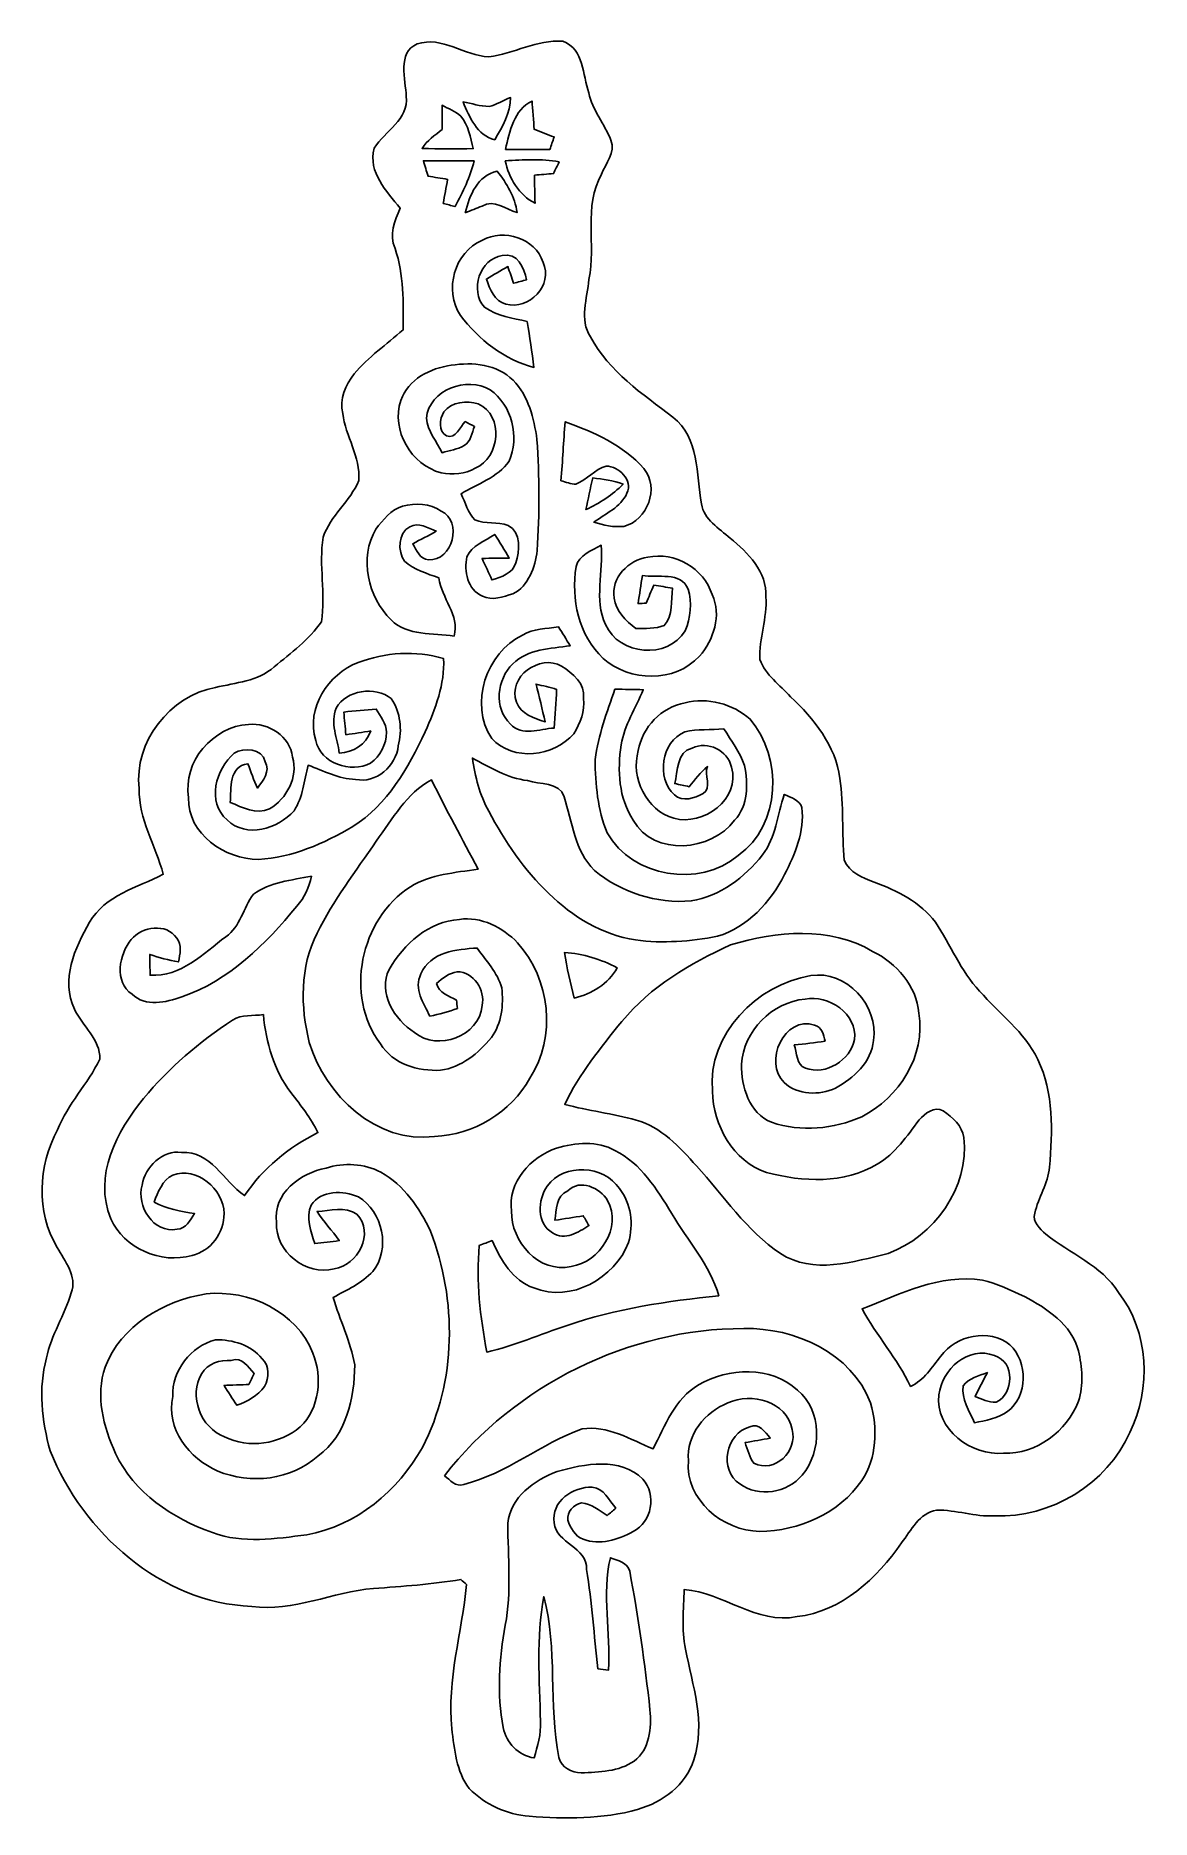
# Model space of a CAD drawing. Header units: centimetres. Extents: x -7.9 to 9.6, y -13.9 to 13.9.
import ezdxf

# ---------------------------------------------------------------- set-up
doc = ezdxf.new("R2010")
doc.units = ezdxf.units.CM
doc.header["$MEASUREMENT"] = 0
doc.layers.add('Camada 1', color=7, linetype='Continuous')

msp = doc.modelspace()

# ---------------------------------------------------------------- linework, layer by layer
at = {"layer": 'Camada 1', "color": 8}
for points, knots in [([(-1.91206, 13.80137), (-1.52188, 13.93049), (-1.17369, 13.6151), (-0.79375, 13.60134), (-0.79375, 13.60134), (-0.40146, 13.64826), (-0.0381, 13.86981), (0.36548, 13.8437), (0.36548, 13.8437), (0.70062, 13.71282), (0.66992, 13.32053), (0.77117, 13.03761), (0.77117, 13.03761), (0.82656, 12.76491), (1.01812, 12.55218), (1.11619, 12.29748), (1.11619, 12.29748), (1.19062, 12.10804), (1.03152, 11.93341), (0.97014, 11.76514), (0.97014, 11.76514), (0.68121, 11.26349), (0.88865, 10.66412), (0.77082, 10.12296), (0.77082, 10.12296), (0.74859, 9.82909), (0.61912, 9.49783), (0.79587, 9.22584), (0.79587, 9.22584), (1.08726, 8.68468), (1.60726, 8.33508), (2.08456, 7.97383), (2.08456, 7.97383), (2.49379, 7.6521), (2.44863, 7.07848), (2.53259, 6.61846), (2.53259, 6.61846), (2.56469, 6.37046), (2.81164, 6.23746), (2.97744, 6.08154), (2.97744, 6.08154), (3.2572, 5.85787), (3.55741, 5.55449), (3.53801, 5.16749), (3.53801, 5.16749), (3.55988, 4.83552), (3.42688, 4.51767), (3.4424, 4.18535), (3.4424, 4.18535), (3.53695, 3.94652), (3.75214, 3.78813), (3.9243, 3.60645), (3.9243, 3.60645), (4.28378, 3.26319), (4.63127, 2.84198), (4.69089, 2.33151), (4.69089, 2.33151), (4.76003, 1.90782), (4.72052, 1.47637), (4.76074, 1.05128), (4.76074, 1.05128), (4.83976, 0.86007), (5.04754, 0.77999), (5.22746, 0.71155), (5.22746, 0.71155), (5.58941, 0.58032), (5.94889, 0.39758), (6.18631, 0.08326), (6.18631, 0.08326), (6.4262, -0.26846), (6.5793, -0.6791), (6.87634, -0.99166), (6.87634, -0.99166), (7.18432, -1.34126), (7.57555, -1.63019), (7.78616, -2.05705), (7.78616, -2.05705), (8.03663, -2.58092), (8.01617, -3.17888), (7.96925, -3.74262), (7.96925, -3.74262), (7.94314, -3.99732), (7.79498, -4.21393), (7.73747, -4.45946), (7.73747, -4.45946), (7.69867, -4.59528), (7.82038, -4.70535), (7.91033, -4.7886), (7.91033, -4.7886), (8.29028, -5.08847), (8.77746, -5.27544), (9.04804, -5.69771), (9.04804, -5.69771), (9.52288, -6.31084), (9.55957, -7.19808), (9.22408, -7.88458), (9.22408, -7.88458), (8.86777, -8.69033), (7.98689, -9.22408), (7.10882, -9.18633), (7.10882, -9.18633), (6.80261, -9.20468), (6.50769, -9.08932), (6.20289, -9.09849), (6.20289, -9.09849), (5.93302, -9.14012), (5.80531, -9.41634), (5.65609, -9.60896), (5.65609, -9.60896), (5.27226, -10.16247), (4.72122, -10.67999), (4.02414, -10.76043), (4.02414, -10.76043), (3.3849, -10.88848), (2.87761, -10.38119), (2.26131, -10.33639), (2.26131, -10.33639), (2.24931, -10.64577), (2.2158, -10.96045), (2.28282, -11.26666), (2.28282, -11.26666), (2.38795, -11.83146), (2.60103, -12.42483), (2.413, -12.99527), (2.413, -12.99527), (2.28671, -13.39709), (1.92158, -13.65708), (1.53317, -13.77209), (1.53317, -13.77209), (0.98425, -13.92625), (0.40428, -13.91743), (-0.15946, -13.87933), (-0.15946, -13.87933), (-0.51082, -13.85076), (-0.84949, -13.69518), (-1.09855, -13.44612), (-1.09855, -13.44612), (-1.30069, -13.17872), (-1.32962, -12.83194), (-1.37019, -12.51126), (-1.37019, -12.51126), (-1.44886, -11.7482), (-1.20756, -11.01019), (-1.14194, -10.25701), (-1.14194, -10.25701), (-1.17087, -10.23126), (-1.19944, -10.20551), (-1.22767, -10.18011), (-1.22767, -10.18011), (-1.67957, -10.25595), (-2.13677, -10.28876), (-2.59362, -10.32051), (-2.59362, -10.32051), (-3.23497, -10.3699), (-3.84351, -10.69551), (-4.4965, -10.60238), (-4.4965, -10.60238), (-5.92137, -10.53959), (-7.12858, -9.45409), (-7.64575, -8.17174), (-7.64575, -8.17174), (-7.77381, -7.70325), (-7.83343, -7.19631), (-7.70255, -6.72112), (-7.70255, -6.72112), (-7.62952, -6.36305), (-7.42068, -6.05331), (-7.31661, -5.70583), (-7.31661, -5.70583), (-7.21818, -5.43983), (-7.41856, -5.21264), (-7.53392, -4.99357), (-7.53392, -4.99357), (-7.87188, -4.439), (-7.83343, -3.71863), (-7.5311, -3.15736), (-7.5311, -3.15736), (-7.372, -2.75343), (-7.05767, -2.44122), (-6.86858, -2.05564), (-6.86858, -2.05564), (-6.85729, -1.74343), (-7.14622, -1.53529), (-7.26616, -1.27247), (-7.26616, -1.27247), (-7.47924, -0.81915), (-7.26193, -0.31503), (-7.0298, 0.0829), (-7.0298, 0.0829), (-6.78991, 0.50412), (-6.28121, 0.62477), (-5.87904, 0.83397), (-5.87904, 0.83397), (-5.99757, 1.28058), (-6.2618, 1.6951), (-6.25581, 2.17099), (-6.25581, 2.17099), (-6.33659, 2.90089), (-5.77603, 3.61879), (-5.06236, 3.75109), (-5.06236, 3.75109), (-4.74698, 3.82411), (-4.39843, 3.8488), (-4.14479, 4.07317), (-4.14479, 4.07317), (-3.88549, 4.29154), (-3.59869, 4.49721), (-3.40501, 4.77837), (-3.40501, 4.77837), (-3.33904, 5.213), (-3.44946, 5.66067), (-3.38032, 6.09812), (-3.38032, 6.09812), (-3.26813, 6.43537), (-2.95522, 6.65797), (-2.82293, 6.98323), (-2.82293, 6.98323), (-2.794, 7.35224), (-3.03036, 7.67186), (-3.07516, 8.03134), (-3.07516, 8.03134), (-3.13126, 8.25535), (-3.0286, 8.47443), (-2.89595, 8.64729), (-2.89595, 8.64729), (-2.67582, 8.91293), (-2.38972, 9.10907), (-2.13219, 9.3345), (-2.13219, 9.3345), (-2.12654, 9.76101), (-2.11596, 10.19775), (-2.25637, 10.60697), (-2.25637, 10.60697), (-2.35797, 10.82357), (-2.25672, 11.03665), (-2.17593, 11.23632), (-2.17593, 11.23632), (-2.38936, 11.50479), (-2.68323, 11.78877), (-2.58163, 12.17401), (-2.58163, 12.17401), (-2.41547, 12.44635), (-2.03941, 12.61321), (-2.08245, 12.98645), (-2.08245, 12.98645), (-2.09021, 13.23304), (-2.22462, 13.67366), (-1.91206, 13.80137), (-1.91206, 13.80137), (-1.91206, 13.80137), (-1.91206, 13.80137), (-1.91206, 13.80137)], [0, 0, 0, 0, 0.015625, 0.015625, 0.015625, 0.015625, 0.03125, 0.03125, 0.03125, 0.03125, 0.046875, 0.046875, 0.046875, 0.046875, 0.0625, 0.0625, 0.0625, 0.0625, 0.078125, 0.078125, 0.078125, 0.078125, 0.09375, 0.09375, 0.09375, 0.09375, 0.109375, 0.109375, 0.109375, 0.109375, 0.125, 0.125, 0.125, 0.125, 0.140625, 0.140625, 0.140625, 0.140625, 0.15625, 0.15625, 0.15625, 0.15625, 0.171875, 0.171875, 0.171875, 0.171875, 0.1875, 0.1875, 0.1875, 0.1875, 0.203125, 0.203125, 0.203125, 0.203125, 0.21875, 0.21875, 0.21875, 0.21875, 0.234375, 0.234375, 0.234375, 0.234375, 0.25, 0.25, 0.25, 0.25, 0.265625, 0.265625, 0.265625, 0.265625, 0.28125, 0.28125, 0.28125, 0.28125, 0.296875, 0.296875, 0.296875, 0.296875, 0.3125, 0.3125, 0.3125, 0.3125, 0.328125, 0.328125, 0.328125, 0.328125, 0.34375, 0.34375, 0.34375, 0.34375, 0.359375, 0.359375, 0.359375, 0.359375, 0.375, 0.375, 0.375, 0.375, 0.390625, 0.390625, 0.390625, 0.390625, 0.40625, 0.40625, 0.40625, 0.40625, 0.421875, 0.421875, 0.421875, 0.421875, 0.4375, 0.4375, 0.4375, 0.4375, 0.453125, 0.453125, 0.453125, 0.453125, 0.46875, 0.46875, 0.46875, 0.46875, 0.484375, 0.484375, 0.484375, 0.484375, 0.5, 0.5, 0.5, 0.5, 0.515625, 0.515625, 0.515625, 0.515625, 0.53125, 0.53125, 0.53125, 0.53125, 0.546875, 0.546875, 0.546875, 0.546875, 0.5625, 0.5625, 0.5625, 0.5625, 0.578125, 0.578125, 0.578125, 0.578125, 0.59375, 0.59375, 0.59375, 0.59375, 0.609375, 0.609375, 0.609375, 0.609375, 0.625, 0.625, 0.625, 0.625, 0.640625, 0.640625, 0.640625, 0.640625, 0.65625, 0.65625, 0.65625, 0.65625, 0.671875, 0.671875, 0.671875, 0.671875, 0.6875, 0.6875, 0.6875, 0.6875, 0.703125, 0.703125, 0.703125, 0.703125, 0.71875, 0.71875, 0.71875, 0.71875, 0.734375, 0.734375, 0.734375, 0.734375, 0.75, 0.75, 0.75, 0.75, 0.765625, 0.765625, 0.765625, 0.765625, 0.78125, 0.78125, 0.78125, 0.78125, 0.796875, 0.796875, 0.796875, 0.796875, 0.8125, 0.8125, 0.8125, 0.8125, 0.828125, 0.828125, 0.828125, 0.828125, 0.84375, 0.84375, 0.84375, 0.84375, 0.859375, 0.859375, 0.859375, 0.859375, 0.875, 0.875, 0.875, 0.875, 0.890625, 0.890625, 0.890625, 0.890625, 0.90625, 0.90625, 0.90625, 0.90625, 0.921875, 0.921875, 0.921875, 0.921875, 0.9375, 0.9375, 0.9375, 0.9375, 0.953125, 0.953125, 0.953125, 0.953125, 0.96875, 0.96875, 0.96875, 0.96875, 1, 1, 1, 1]), ([(-1.52224, 12.84499), (-1.52118, 12.7187), (-1.52047, 12.59205), (-1.52012, 12.46575), (-1.52012, 12.46575), (-1.63442, 12.37756), (-1.75613, 12.2943), (-1.83444, 12.16907), (-1.83444, 12.16907), (-1.56845, 12.1599), (-1.3021, 12.15954), (-1.03611, 12.16695), (-1.03611, 12.16695), (-1.07844, 12.34193), (-1.1109, 12.52749), (-1.22661, 12.67178), (-1.22661, 12.67178), (-1.31339, 12.74727), (-1.42275, 12.78996), (-1.52224, 12.84499), (-1.52224, 12.84499), (-1.52224, 12.84499), (-1.52224, 12.84499), (-1.52224, 12.84499)], [0, 0, 0, 0, 0.14285714, 0.14285714, 0.14285714, 0.14285714, 0.28571429, 0.28571429, 0.28571429, 0.28571429, 0.42857143, 0.42857143, 0.42857143, 0.42857143, 0.57142857, 0.57142857, 0.57142857, 0.57142857, 0.71428571, 0.71428571, 0.71428571, 0.71428571, 1, 1, 1, 1]), ([(-0.78811, 12.82453), (-0.92639, 12.82665), (-1.05904, 12.87356), (-1.19451, 12.8972), (-1.19451, 12.8972), (-1.09044, 12.65625), (-0.97931, 12.3758), (-0.6985, 12.30559), (-0.6985, 12.30559), (-0.57961, 12.50879), (-0.45367, 12.72116), (-0.4505, 12.96458), (-0.4505, 12.96458), (-0.56374, 12.92084), (-0.66922, 12.85169), (-0.78811, 12.82453), (-0.78811, 12.82453), (-0.78811, 12.82453), (-0.78811, 12.82453), (-0.78811, 12.82453)], [0, 0, 0, 0, 0.16666667, 0.16666667, 0.16666667, 0.16666667, 0.33333333, 0.33333333, 0.33333333, 0.33333333, 0.5, 0.5, 0.5, 0.5, 0.66666667, 0.66666667, 0.66666667, 0.66666667, 1, 1, 1, 1]), ([(-0.53305, 12.15531), (-0.30162, 12.1539), (-0.07056, 12.15284), (0.16122, 12.15249), (0.16122, 12.15249), (0.18415, 12.21775), (0.20673, 12.28301), (0.22931, 12.34828), (0.22931, 12.34828), (0.12453, 12.38744), (0.02011, 12.42765), (-0.08361, 12.46928), (-0.08361, 12.46928), (-0.09137, 12.57935), (-0.1076, 12.79913), (-0.11536, 12.9092), (-0.11536, 12.9092), (-0.40428, 12.77232), (-0.46249, 12.4333), (-0.53305, 12.15531), (-0.53305, 12.15531), (-0.53305, 12.15531), (-0.53305, 12.15531), (-0.53305, 12.15531)], [0, 0, 0, 0, 0.14285714, 0.14285714, 0.14285714, 0.14285714, 0.28571429, 0.28571429, 0.28571429, 0.28571429, 0.42857143, 0.42857143, 0.42857143, 0.42857143, 0.57142857, 0.57142857, 0.57142857, 0.57142857, 0.71428571, 0.71428571, 0.71428571, 0.71428571, 1, 1, 1, 1]), ([(-0.53411, 11.97751), (-0.48013, 11.7027), (-0.32032, 11.44587), (-0.06914, 11.31217), (-0.06914, 11.31217), (-0.07338, 11.45857), (-0.07796, 11.60498), (-0.07761, 11.75138), (-0.07761, 11.75138), (0.02187, 11.76055), (0.11853, 11.76937), (0.21943, 11.77748), (0.21943, 11.77748), (0.24871, 11.83816), (0.27764, 11.89849), (0.30621, 11.95952), (0.30621, 11.95952), (0.02928, 12.01173), (-0.25471, 11.99091), (-0.53411, 11.97751), (-0.53411, 11.97751), (-0.53411, 11.97751), (-0.53411, 11.97751), (-0.53411, 11.97751)], [0, 0, 0, 0, 0.14285714, 0.14285714, 0.14285714, 0.14285714, 0.28571429, 0.28571429, 0.28571429, 0.28571429, 0.42857143, 0.42857143, 0.42857143, 0.42857143, 0.57142857, 0.57142857, 0.57142857, 0.57142857, 0.71428571, 0.71428571, 0.71428571, 0.71428571, 1, 1, 1, 1]), ([(-1.81434, 11.97821), (-1.78964, 11.89778), (-1.7653, 11.81664), (-1.74061, 11.73586), (-1.74061, 11.73586), (-1.63936, 11.72033), (-1.5367, 11.7034), (-1.4351, 11.68682), (-1.4351, 11.68682), (-1.45979, 11.56158), (-1.48272, 11.436), (-1.50283, 11.31005), (-1.50283, 11.31005), (-1.4418, 11.29418), (-1.38042, 11.27795), (-1.31904, 11.26208), (-1.31904, 11.26208), (-1.19697, 11.48856), (-1.08021, 11.72175), (-1.02129, 11.97363), (-1.02129, 11.97363), (-1.28587, 11.9761), (-1.55011, 11.97716), (-1.81434, 11.97821), (-1.81434, 11.97821), (-1.81434, 11.97821), (-1.81434, 11.97821), (-1.81434, 11.97821)], [0, 0, 0, 0, 0.125, 0.125, 0.125, 0.125, 0.25, 0.25, 0.25, 0.25, 0.375, 0.375, 0.375, 0.375, 0.5, 0.5, 0.5, 0.5, 0.625, 0.625, 0.625, 0.625, 0.75, 0.75, 0.75, 0.75, 1, 1, 1, 1]), ([(-1.15958, 11.16471), (-1.07174, 11.19893), (-0.98496, 11.23491), (-0.89641, 11.26807), (-0.89641, 11.26807), (-0.7112, 11.38202), (-0.52423, 11.21798), (-0.34925, 11.16824), (-0.34925, 11.16824), (-0.38382, 11.4113), (-0.51082, 11.62332), (-0.66111, 11.81206), (-0.66111, 11.81206), (-0.96802, 11.74997), (-1.09502, 11.43564), (-1.15958, 11.16471), (-1.15958, 11.16471), (-1.15958, 11.16471), (-1.15958, 11.16471), (-1.15958, 11.16471)], [0, 0, 0, 0, 0.16666667, 0.16666667, 0.16666667, 0.16666667, 0.33333333, 0.33333333, 0.33333333, 0.33333333, 0.5, 0.5, 0.5, 0.5, 0.66666667, 0.66666667, 0.66666667, 0.66666667, 1, 1, 1, 1]), ([(-0.89253, 10.73432), (-1.33209, 10.54594), (-1.49578, 9.95962), (-1.23543, 9.56204), (-1.23543, 9.56204), (-0.94932, 9.18245), (-0.55104, 8.87377), (-0.08749, 8.74853), (-0.08749, 8.74853), (-0.11712, 8.98772), (-0.1524, 9.22655), (-0.19262, 9.46397), (-0.19262, 9.46397), (-0.41945, 9.52253), (-0.66252, 9.55146), (-0.85937, 9.68939), (-0.85937, 9.68939), (-1.09573, 9.94904), (-0.93627, 10.44998), (-0.58208, 10.49514), (-0.58208, 10.49514), (-0.33867, 10.55723), (-0.24165, 10.29617), (-0.20038, 10.11802), (-0.20038, 10.11802), (-0.26846, 10.10003), (-0.33655, 10.08168), (-0.40499, 10.0644), (-0.40499, 10.0644), (-0.43533, 10.15083), (-0.46461, 10.23726), (-0.49318, 10.32404), (-0.49318, 10.32404), (-0.60678, 10.26125), (-0.71826, 10.19633), (-0.82797, 10.1279), (-0.82797, 10.1279), (-0.77893, 9.97161), (-0.70132, 9.78429), (-0.52599, 9.73702), (-0.52599, 9.73702), (-0.16827, 9.63859), (0.22401, 10.03547), (0.05503, 10.39036), (0.05503, 10.39036), (-0.06703, 10.76995), (-0.55562, 10.92129), (-0.89253, 10.73432), (-0.89253, 10.73432), (-0.89253, 10.73432), (-0.89253, 10.73432), (-0.89253, 10.73432)], [0, 0, 0, 0, 0.07142857, 0.07142857, 0.07142857, 0.07142857, 0.14285714, 0.14285714, 0.14285714, 0.14285714, 0.21428571, 0.21428571, 0.21428571, 0.21428571, 0.28571429, 0.28571429, 0.28571429, 0.28571429, 0.35714286, 0.35714286, 0.35714286, 0.35714286, 0.42857143, 0.42857143, 0.42857143, 0.42857143, 0.5, 0.5, 0.5, 0.5, 0.57142857, 0.57142857, 0.57142857, 0.57142857, 0.64285714, 0.64285714, 0.64285714, 0.64285714, 0.71428571, 0.71428571, 0.71428571, 0.71428571, 0.78571429, 0.78571429, 0.78571429, 0.78571429, 0.85714286, 0.85714286, 0.85714286, 0.85714286, 1, 1, 1, 1]), ([(-1.37795, 8.78205), (-1.70709, 8.74254), (-2.04893, 8.5605), (-2.16747, 8.23383), (-2.16747, 8.23383), (-2.31881, 7.76252), (-2.00801, 7.22842), (-1.53564, 7.10283), (-1.53564, 7.10283), (-1.35784, 7.06543), (-1.1624, 7.08413), (-1.0033, 7.17585), (-1.0033, 7.17585), (-0.61666, 7.33707), (-0.54857, 8.00029), (-0.95744, 8.17915), (-0.95744, 8.17915), (-1.13665, 8.24265), (-1.36807, 8.20773), (-1.49507, 8.05674), (-1.49507, 8.05674), (-1.55751, 7.94491), (-1.58679, 7.75123), (-1.45239, 7.68032), (-1.45239, 7.68032), (-1.30351, 7.63164), (-1.24531, 7.82285), (-1.15993, 7.90328), (-1.15993, 7.90328), (-1.11125, 7.87753), (-1.06257, 7.85213), (-1.01353, 7.82637), (-1.01353, 7.82637), (-1.05763, 7.7276), (-1.07315, 7.59142), (-1.1751, 7.52863), (-1.1751, 7.52863), (-1.28164, 7.46972), (-1.40406, 7.4482), (-1.52082, 7.4175), (-1.52082, 7.4175), (-1.60867, 7.59354), (-1.74872, 7.75405), (-1.76742, 7.95549), (-1.76742, 7.95549), (-1.72156, 8.40528), (-1.13453, 8.61448), (-0.77082, 8.4007), (-0.77082, 8.4007), (-0.43109, 8.15975), (-0.30445, 7.66022), (-0.47554, 7.28415), (-0.47554, 7.28415), (-0.65087, 7.03086), (-0.97084, 6.93032), (-1.22555, 6.77757), (-1.22555, 6.77757), (-1.15605, 6.64069), (-1.11901, 6.47912), (-1.01141, 6.36658), (-1.01141, 6.36658), (-0.84737, 6.2999), (-0.65546, 6.34224), (-0.4886, 6.28121), (-0.4886, 6.28121), (-0.28716, 6.17255), (-0.30551, 5.87763), (-0.36795, 5.69489), (-0.36795, 5.69489), (-0.42192, 5.52873), (-0.59655, 5.47934), (-0.74295, 5.43031), (-0.74295, 5.43031), (-0.7941, 5.54284), (-0.84526, 5.65503), (-0.89747, 5.76686), (-0.89747, 5.76686), (-0.75565, 5.76862), (-0.61348, 5.77039), (-0.47131, 5.77215), (-0.47131, 5.77215), (-0.5461, 5.89633), (-0.62301, 6.01945), (-0.69921, 6.14221), (-0.69921, 6.14221), (-0.85019, 6.03709), (-1.05727, 5.96865), (-1.13559, 5.79296), (-1.13559, 5.79296), (-1.18145, 5.56824), (-1.12289, 5.27791), (-0.89217, 5.17631), (-0.89217, 5.17631), (-0.73977, 5.0987), (-0.56656, 5.16925), (-0.41487, 5.21229), (-0.41487, 5.21229), (-0.1711, 5.33788), (-0.06597, 5.62963), (-0.03669, 5.88751), (-0.03669, 5.88751), (0.00106, 6.465), (0.00106, 7.04603), (-0.03951, 7.62317), (-0.03951, 7.62317), (-0.08749, 7.95373), (-0.16686, 8.30403), (-0.41275, 8.5478), (-0.41275, 8.5478), (-0.66252, 8.79933), (-1.04493, 8.83708), (-1.37795, 8.78205), (-1.37795, 8.78205), (-1.37795, 8.78205), (-1.37795, 8.78205), (-1.37795, 8.78205)], [0, 0, 0, 0, 0.03333333, 0.03333333, 0.03333333, 0.03333333, 0.06666667, 0.06666667, 0.06666667, 0.06666667, 0.1, 0.1, 0.1, 0.1, 0.13333333, 0.13333333, 0.13333333, 0.13333333, 0.16666667, 0.16666667, 0.16666667, 0.16666667, 0.2, 0.2, 0.2, 0.2, 0.23333333, 0.23333333, 0.23333333, 0.23333333, 0.26666667, 0.26666667, 0.26666667, 0.26666667, 0.3, 0.3, 0.3, 0.3, 0.33333333, 0.33333333, 0.33333333, 0.33333333, 0.36666667, 0.36666667, 0.36666667, 0.36666667, 0.4, 0.4, 0.4, 0.4, 0.43333333, 0.43333333, 0.43333333, 0.43333333, 0.46666667, 0.46666667, 0.46666667, 0.46666667, 0.5, 0.5, 0.5, 0.5, 0.53333333, 0.53333333, 0.53333333, 0.53333333, 0.56666667, 0.56666667, 0.56666667, 0.56666667, 0.6, 0.6, 0.6, 0.6, 0.63333333, 0.63333333, 0.63333333, 0.63333333, 0.66666667, 0.66666667, 0.66666667, 0.66666667, 0.7, 0.7, 0.7, 0.7, 0.73333333, 0.73333333, 0.73333333, 0.73333333, 0.76666667, 0.76666667, 0.76666667, 0.76666667, 0.8, 0.8, 0.8, 0.8, 0.83333333, 0.83333333, 0.83333333, 0.83333333, 0.86666667, 0.86666667, 0.86666667, 0.86666667, 0.9, 0.9, 0.9, 0.9, 0.93333333, 0.93333333, 0.93333333, 0.93333333, 1, 1, 1, 1]), ([(0.40181, 7.90046), (0.37289, 7.59425), (0.36371, 7.28662), (0.33514, 6.98041), (0.33514, 6.98041), (0.41204, 6.9596), (0.4893, 6.92432), (0.57009, 6.9282), (0.57009, 6.9282), (0.74189, 6.99523), (0.86395, 7.15715), (1.04211, 7.20866), (1.04211, 7.20866), (1.24072, 7.21042), (1.46262, 6.98606), (1.36631, 6.78568), (1.36631, 6.78568), (1.27212, 6.56555), (1.02976, 6.46818), (0.85125, 6.33165), (0.85125, 6.33165), (1.00154, 6.28403), (1.15746, 6.24946), (1.31692, 6.26674), (1.31692, 6.26674), (1.68663, 6.35705), (1.88207, 6.87282), (1.62913, 7.16844), (1.62913, 7.16844), (1.31269, 7.54027), (0.84878, 7.73465), (0.40181, 7.90046), (0.40181, 7.90046), (0.40181, 7.90046), (0.40181, 7.90046), (0.40181, 7.90046)], [0, 0, 0, 0, 0.1, 0.1, 0.1, 0.1, 0.2, 0.2, 0.2, 0.2, 0.3, 0.3, 0.3, 0.3, 0.4, 0.4, 0.4, 0.4, 0.5, 0.5, 0.5, 0.5, 0.6, 0.6, 0.6, 0.6, 0.7, 0.7, 0.7, 0.7, 0.8, 0.8, 0.8, 0.8, 1, 1, 1, 1]), ([(0.8322, 7.0231), (0.79375, 6.8587), (0.75847, 6.69396), (0.72461, 6.52815), (0.72461, 6.52815), (0.93839, 6.63116), (1.14265, 6.75463), (1.30704, 6.92785), (1.30704, 6.92785), (1.15323, 6.97759), (0.99307, 7.00652), (0.8322, 7.0231), (0.8322, 7.0231), (0.8322, 7.0231), (0.8322, 7.0231), (0.8322, 7.0231)], [0, 0, 0, 0, 0.2, 0.2, 0.2, 0.2, 0.4, 0.4, 0.4, 0.4, 0.6, 0.6, 0.6, 0.6, 1, 1, 1, 1]), ([(-2.13854, 6.58389), (-2.31634, 6.52251), (-2.44722, 6.37187), (-2.55552, 6.22476), (-2.55552, 6.22476), (-2.82328, 5.77532), (-2.68005, 5.16325), (-2.31987, 4.8066), (-2.31987, 4.8066), (-2.06093, 4.55119), (-1.66264, 4.60022), (-1.33385, 4.55224), (-1.33385, 4.55224), (-1.24107, 4.8828), (-1.53564, 5.14456), (-1.57057, 5.46135), (-1.57057, 5.46135), (-1.75613, 5.5312), (-1.96003, 5.58588), (-2.10785, 5.72347), (-2.10785, 5.72347), (-2.21932, 5.8801), (-2.21262, 6.16338), (-2.02494, 6.26039), (-2.02494, 6.26039), (-1.89618, 6.34259), (-1.73849, 6.23993), (-1.61325, 6.19266), (-1.61325, 6.19266), (-1.73284, 6.1221), (-1.85773, 6.06072), (-1.98049, 5.99581), (-1.98049, 5.99581), (-1.92087, 5.89703), (-1.87113, 5.75627), (-1.73602, 5.7464), (-1.73602, 5.7464), (-1.35678, 5.71712), (-1.19486, 6.35247), (-1.53599, 6.50663), (-1.53599, 6.50663), (-1.71168, 6.62375), (-1.93851, 6.63681), (-2.13854, 6.58389), (-2.13854, 6.58389), (-2.13854, 6.58389), (-2.13854, 6.58389), (-2.13854, 6.58389)], [0, 0, 0, 0, 0.07692308, 0.07692308, 0.07692308, 0.07692308, 0.15384615, 0.15384615, 0.15384615, 0.15384615, 0.23076923, 0.23076923, 0.23076923, 0.23076923, 0.30769231, 0.30769231, 0.30769231, 0.30769231, 0.38461538, 0.38461538, 0.38461538, 0.38461538, 0.46153846, 0.46153846, 0.46153846, 0.46153846, 0.53846154, 0.53846154, 0.53846154, 0.53846154, 0.61538462, 0.61538462, 0.61538462, 0.61538462, 0.69230769, 0.69230769, 0.69230769, 0.69230769, 0.76923077, 0.76923077, 0.76923077, 0.76923077, 0.84615385, 0.84615385, 0.84615385, 0.84615385, 1, 1, 1, 1]), ([(0.57079, 5.63845), (0.49318, 5.13362), (0.60678, 4.56353), (0.99519, 4.20511), (0.99519, 4.20511), (1.40547, 3.83575), (2.11561, 3.82058), (2.49837, 4.23968), (2.49837, 4.23968), (2.72309, 4.49368), (2.84833, 4.87892), (2.69663, 5.20241), (2.69663, 5.20241), (2.56857, 5.61481), (2.11384, 5.87622), (1.69122, 5.78414), (1.69122, 5.78414), (1.39277, 5.74604), (1.11372, 5.46312), (1.16734, 5.14773), (1.16734, 5.14773), (1.19451, 4.94665), (1.34655, 4.78684), (1.50424, 4.67325), (1.50424, 4.67325), (1.65171, 4.67607), (1.8094, 4.66337), (1.95016, 4.71875), (1.95016, 4.71875), (2.08915, 4.88033), (2.05458, 5.10646), (2.08068, 5.30119), (2.08068, 5.30119), (1.98226, 5.31742), (1.88383, 5.334), (1.78506, 5.34811), (1.78506, 5.34811), (1.7459, 5.25462), (1.70674, 5.16114), (1.66793, 5.068), (1.66793, 5.068), (1.62489, 5.06589), (1.58186, 5.06377), (1.53917, 5.06165), (1.53917, 5.06165), (1.56422, 5.207), (1.58432, 5.35305), (1.60761, 5.49839), (1.60761, 5.49839), (1.83832, 5.45641), (2.2098, 5.5686), (2.32339, 5.28708), (2.32339, 5.28708), (2.37984, 5.07824), (2.36643, 4.83588), (2.27683, 4.63762), (2.27683, 4.63762), (2.00342, 4.18042), (1.24142, 4.2545), (1.03046, 4.73392), (1.03046, 4.73392), (0.85196, 5.1241), (0.99871, 5.5626), (0.96449, 5.97288), (0.96449, 5.97288), (0.81774, 5.88645), (0.61595, 5.82436), (0.57079, 5.63845), (0.57079, 5.63845), (0.57079, 5.63845), (0.57079, 5.63845), (0.57079, 5.63845)], [0, 0, 0, 0, 0.05263158, 0.05263158, 0.05263158, 0.05263158, 0.10526316, 0.10526316, 0.10526316, 0.10526316, 0.15789474, 0.15789474, 0.15789474, 0.15789474, 0.21052632, 0.21052632, 0.21052632, 0.21052632, 0.26315789, 0.26315789, 0.26315789, 0.26315789, 0.31578947, 0.31578947, 0.31578947, 0.31578947, 0.36842105, 0.36842105, 0.36842105, 0.36842105, 0.42105263, 0.42105263, 0.42105263, 0.42105263, 0.47368421, 0.47368421, 0.47368421, 0.47368421, 0.52631579, 0.52631579, 0.52631579, 0.52631579, 0.57894737, 0.57894737, 0.57894737, 0.57894737, 0.63157895, 0.63157895, 0.63157895, 0.63157895, 0.68421053, 0.68421053, 0.68421053, 0.68421053, 0.73684211, 0.73684211, 0.73684211, 0.73684211, 0.78947368, 0.78947368, 0.78947368, 0.78947368, 0.84210526, 0.84210526, 0.84210526, 0.84210526, 0.89473684, 0.89473684, 0.89473684, 0.89473684, 1, 1, 1, 1]), ([(-0.26423, 4.56812), (-0.83256, 4.29507), (-1.10208, 3.49673), (-0.74683, 2.95628), (-0.74683, 2.95628), (-0.4064, 2.58974), (0.22119, 2.66665), (0.53481, 3.02719), (0.53481, 3.02719), (0.63571, 3.19193), (0.71579, 3.38102), (0.68792, 3.57999), (0.68792, 3.57999), (0.72214, 3.816), (0.51364, 3.96981), (0.34572, 4.08517), (0.34572, 4.08517), (0.00741, 4.27919), (-0.50659, 3.91689), (-0.35736, 3.52354), (-0.35736, 3.52354), (-0.29457, 3.33622), (-0.08184, 3.27096), (0.08784, 3.21381), (0.08784, 3.21381), (0.04304, 3.41101), (-0.00423, 3.6068), (-0.05327, 3.80259), (-0.05327, 3.80259), (0.05468, 3.7786), (0.16157, 3.75038), (0.26811, 3.72145), (0.26811, 3.72145), (0.25753, 3.52037), (0.24483, 3.31893), (0.22931, 3.11785), (0.22931, 3.11785), (0.00353, 3.10127), (-0.27728, 2.98203), (-0.45332, 3.18029), (-0.45332, 3.18029), (-0.72108, 3.42477), (-0.66181, 3.88197), (-0.41769, 4.12221), (-0.41769, 4.12221), (-0.17886, 4.35469), (0.17074, 4.35363), (0.48013, 4.40231), (0.48013, 4.40231), (0.42016, 4.50144), (0.35842, 4.59987), (0.29704, 4.69759), (0.29704, 4.69759), (0.10866, 4.66549), (-0.09596, 4.67184), (-0.26423, 4.56812), (-0.26423, 4.56812), (-0.26423, 4.56812), (-0.26423, 4.56812), (-0.26423, 4.56812)], [0, 0, 0, 0, 0.0625, 0.0625, 0.0625, 0.0625, 0.125, 0.125, 0.125, 0.125, 0.1875, 0.1875, 0.1875, 0.1875, 0.25, 0.25, 0.25, 0.25, 0.3125, 0.3125, 0.3125, 0.3125, 0.375, 0.375, 0.375, 0.375, 0.4375, 0.4375, 0.4375, 0.4375, 0.5, 0.5, 0.5, 0.5, 0.5625, 0.5625, 0.5625, 0.5625, 0.625, 0.625, 0.625, 0.625, 0.6875, 0.6875, 0.6875, 0.6875, 0.75, 0.75, 0.75, 0.75, 0.8125, 0.8125, 0.8125, 0.8125, 0.875, 0.875, 0.875, 0.875, 1, 1, 1, 1]), ([(-2.83422, 4.13949), (-3.30306, 3.96275), (-3.65231, 3.42477), (-3.49567, 2.92488), (-3.49567, 2.92488), (-3.42089, 2.56399), (-2.94852, 2.41018), (-2.63842, 2.56822), (-2.63842, 2.56822), (-2.48849, 2.68076), (-2.39148, 2.86385), (-2.38866, 3.05188), (-2.38866, 3.05188), (-2.39889, 3.18735), (-2.48144, 3.30165), (-2.55058, 3.41348), (-2.55058, 3.41348), (-2.71956, 3.40007), (-2.88784, 3.38349), (-3.05647, 3.36691), (-3.05647, 3.36691), (-3.04729, 3.24873), (-3.03601, 3.1309), (-3.02472, 3.01202), (-3.02472, 3.01202), (-2.89525, 3.03142), (-2.76507, 3.05153), (-2.6356, 3.07128), (-2.6356, 3.07128), (-2.71074, 2.86244), (-2.90407, 2.73191), (-3.12808, 2.72732), (-3.12808, 2.72732), (-3.15877, 2.95134), (-3.2699, 3.20075), (-3.17853, 3.42618), (-3.17853, 3.42618), (-3.01413, 3.71757), (-2.5714, 3.7726), (-2.31493, 3.57717), (-2.31493, 3.57717), (-2.16923, 3.36162), (-2.14312, 3.08822), (-2.20627, 2.83951), (-2.20627, 2.83951), (-2.23979, 2.52801), (-2.55199, 2.24402), (-2.87337, 2.31563), (-2.87337, 2.31563), (-3.13796, 2.32022), (-3.3715, 2.45145), (-3.61491, 2.53647), (-3.61491, 2.53647), (-3.6763, 2.29588), (-3.69464, 2.03553), (-3.8354, 1.82421), (-3.8354, 1.82421), (-4.08481, 1.54234), (-4.58329, 1.38924), (-4.87997, 1.68169), (-4.87997, 1.68169), (-5.20382, 1.9618), (-5.05883, 2.47897), (-4.76955, 2.72309), (-4.76955, 2.72309), (-4.61327, 2.82222), (-4.3374, 2.79612), (-4.28449, 2.59186), (-4.28449, 2.59186), (-4.20335, 2.44052), (-4.31835, 2.29588), (-4.40584, 2.17981), (-4.40584, 2.17981), (-4.46334, 2.30329), (-4.50744, 2.4324), (-4.55577, 2.5594), (-4.55577, 2.5594), (-4.86234, 2.51883), (-4.81118, 2.17487), (-4.83341, 1.95651), (-4.83341, 1.95651), (-4.63973, 1.87819), (-4.42877, 1.75966), (-4.21605, 1.85314), (-4.21605, 1.85314), (-3.95005, 2.01471), (-3.76379, 2.35303), (-3.85939, 2.66453), (-3.85939, 2.66453), (-3.89502, 2.98732), (-4.23686, 3.20499), (-4.54519, 3.175), (-4.54519, 3.175), (-5.10081, 3.14113), (-5.57777, 2.59115), (-5.48146, 2.02953), (-5.48146, 2.02953), (-5.50157, 1.45803), (-4.91243, 1.06892), (-4.38855, 1.06398), (-4.38855, 1.06398), (-3.86292, 1.09643), (-3.36585, 1.31198), (-2.91888, 1.57868), (-2.91888, 1.57868), (-2.37596, 1.91664), (-2.05105, 2.49343), (-1.78576, 3.05576), (-1.78576, 3.05576), (-1.63054, 3.41806), (-1.47496, 3.80047), (-1.49966, 4.20229), (-1.49966, 4.20229), (-1.93534, 4.33352), (-2.41124, 4.30001), (-2.83422, 4.13949), (-2.83422, 4.13949), (-2.83422, 4.13949), (-2.83422, 4.13949), (-2.83422, 4.13949)], [0, 0, 0, 0, 0.03225806, 0.03225806, 0.03225806, 0.03225806, 0.06451613, 0.06451613, 0.06451613, 0.06451613, 0.09677419, 0.09677419, 0.09677419, 0.09677419, 0.12903226, 0.12903226, 0.12903226, 0.12903226, 0.16129032, 0.16129032, 0.16129032, 0.16129032, 0.19354839, 0.19354839, 0.19354839, 0.19354839, 0.22580645, 0.22580645, 0.22580645, 0.22580645, 0.25806452, 0.25806452, 0.25806452, 0.25806452, 0.29032258, 0.29032258, 0.29032258, 0.29032258, 0.32258065, 0.32258065, 0.32258065, 0.32258065, 0.35483871, 0.35483871, 0.35483871, 0.35483871, 0.38709677, 0.38709677, 0.38709677, 0.38709677, 0.41935484, 0.41935484, 0.41935484, 0.41935484, 0.4516129, 0.4516129, 0.4516129, 0.4516129, 0.48387097, 0.48387097, 0.48387097, 0.48387097, 0.51612903, 0.51612903, 0.51612903, 0.51612903, 0.5483871, 0.5483871, 0.5483871, 0.5483871, 0.58064516, 0.58064516, 0.58064516, 0.58064516, 0.61290323, 0.61290323, 0.61290323, 0.61290323, 0.64516129, 0.64516129, 0.64516129, 0.64516129, 0.67741935, 0.67741935, 0.67741935, 0.67741935, 0.70967742, 0.70967742, 0.70967742, 0.70967742, 0.74193548, 0.74193548, 0.74193548, 0.74193548, 0.77419355, 0.77419355, 0.77419355, 0.77419355, 0.80645161, 0.80645161, 0.80645161, 0.80645161, 0.83870968, 0.83870968, 0.83870968, 0.83870968, 0.87096774, 0.87096774, 0.87096774, 0.87096774, 0.90322581, 0.90322581, 0.90322581, 0.90322581, 0.93548387, 0.93548387, 0.93548387, 0.93548387, 1, 1, 1, 1]), ([(1.17898, 3.72357), (1.05128, 3.36585), (0.92216, 3.00531), (0.86819, 2.62749), (0.86819, 2.62749), (0.87524, 2.24155), (0.90664, 1.83868), (1.05763, 1.47884), (1.05763, 1.47884), (1.4538, 0.78317), (2.49696, 0.61595), (3.10444, 1.12712), (3.10444, 1.12712), (3.77684, 1.60655), (3.80047, 2.65465), (3.29212, 3.25614), (3.29212, 3.25614), (3.02013, 3.49462), (2.62608, 3.60257), (2.27436, 3.51084), (2.27436, 3.51084), (1.90571, 3.44558), (1.60655, 3.1302), (1.54164, 2.76437), (1.54164, 2.76437), (1.42452, 2.34033), (1.66476, 1.83268), (2.09832, 1.70709), (2.09832, 1.70709), (2.55305, 1.58362), (3.14784, 2.00166), (3.00002, 2.50719), (3.00002, 2.50719), (2.94005, 2.76966), (2.63102, 2.921), (2.38301, 2.80423), (2.38301, 2.80423), (2.13924, 2.7432), (2.16394, 2.44228), (2.11455, 2.25002), (2.11455, 2.25002), (2.18969, 2.23379), (2.26448, 2.21721), (2.33962, 2.20098), (2.33962, 2.20098), (2.42641, 2.31316), (2.5146, 2.4257), (2.62678, 2.51425), (2.62678, 2.51425), (2.56081, 2.40065), (2.70616, 2.17311), (2.55799, 2.09691), (2.55799, 2.09691), (2.42535, 2.02001), (2.23591, 1.96003), (2.10679, 2.07151), (2.10679, 2.07151), (1.8228, 2.34139), (1.90147, 2.90195), (2.27083, 3.05611), (2.27083, 3.05611), (2.46803, 3.10868), (2.67829, 3.08292), (2.88008, 3.10339), (2.88008, 3.10339), (2.99791, 2.92065), (3.13161, 2.74214), (3.20428, 2.53471), (3.20428, 2.53471), (3.25861, 2.24367), (3.26461, 1.90923), (3.04906, 1.67781), (3.04906, 1.67781), (2.68887, 1.18886), (1.78752, 1.10419), (1.46544, 1.67711), (1.46544, 1.67711), (1.23649, 2.02142), (1.21602, 2.4571), (1.276, 2.85397), (1.276, 2.85397), (1.32786, 3.16371), (1.50495, 3.4297), (1.62137, 3.71651), (1.62137, 3.71651), (1.47355, 3.71934), (1.32609, 3.72145), (1.17898, 3.72357), (1.17898, 3.72357), (1.17898, 3.72357), (1.17898, 3.72357), (1.17898, 3.72357)], [0, 0, 0, 0, 0.04166667, 0.04166667, 0.04166667, 0.04166667, 0.08333333, 0.08333333, 0.08333333, 0.08333333, 0.125, 0.125, 0.125, 0.125, 0.16666667, 0.16666667, 0.16666667, 0.16666667, 0.20833333, 0.20833333, 0.20833333, 0.20833333, 0.25, 0.25, 0.25, 0.25, 0.29166667, 0.29166667, 0.29166667, 0.29166667, 0.33333333, 0.33333333, 0.33333333, 0.33333333, 0.375, 0.375, 0.375, 0.375, 0.41666667, 0.41666667, 0.41666667, 0.41666667, 0.45833333, 0.45833333, 0.45833333, 0.45833333, 0.5, 0.5, 0.5, 0.5, 0.54166667, 0.54166667, 0.54166667, 0.54166667, 0.58333333, 0.58333333, 0.58333333, 0.58333333, 0.625, 0.625, 0.625, 0.625, 0.66666667, 0.66666667, 0.66666667, 0.66666667, 0.70833333, 0.70833333, 0.70833333, 0.70833333, 0.75, 0.75, 0.75, 0.75, 0.79166667, 0.79166667, 0.79166667, 0.79166667, 0.83333333, 0.83333333, 0.83333333, 0.83333333, 0.875, 0.875, 0.875, 0.875, 0.91666667, 0.91666667, 0.91666667, 0.91666667, 1, 1, 1, 1]), ([(-1.04916, 2.6483), (-1.00577, 2.36079), (-0.93486, 2.07327), (-0.7934, 1.81716), (-0.7934, 1.81716), (-0.54046, 1.35008), (-0.24412, 0.89888), (0.14746, 0.53516), (0.14746, 0.53516), (0.51188, 0.16722), (0.98425, -0.11218), (1.50036, -0.19226), (1.50036, -0.19226), (1.92581, -0.25082), (2.36149, -0.21414), (2.78165, -0.13582), (2.78165, -0.13582), (3.25332, 0.00988), (3.61244, 0.39617), (3.8294, 0.82797), (3.8294, 0.82797), (3.9885, 1.15252), (4.14831, 1.50248), (4.09857, 1.87466), (4.09857, 1.87466), (4.064, 1.99778), (3.92359, 2.02777), (3.82446, 2.08068), (3.82446, 2.08068), (3.71792, 1.76389), (3.69217, 1.41076), (3.48615, 1.13559), (3.48615, 1.13559), (3.20604, 0.78916), (2.82222, 0.48683), (2.37031, 0.41734), (2.37031, 0.41734), (1.82986, 0.37112), (1.27423, 0.54681), (0.85796, 0.89394), (0.85796, 0.89394), (0.54892, 1.20121), (0.50976, 1.65029), (0.38523, 2.04329), (0.38523, 2.04329), (0.31009, 2.27753), (0, 2.23061), (-0.18697, 2.29658), (-0.18697, 2.29658), (-0.50377, 2.33362), (-0.77399, 2.50331), (-1.04916, 2.6483), (-1.04916, 2.6483), (-1.04916, 2.6483), (-1.04916, 2.6483), (-1.04916, 2.6483)], [0, 0, 0, 0, 0.06666667, 0.06666667, 0.06666667, 0.06666667, 0.13333333, 0.13333333, 0.13333333, 0.13333333, 0.2, 0.2, 0.2, 0.2, 0.26666667, 0.26666667, 0.26666667, 0.26666667, 0.33333333, 0.33333333, 0.33333333, 0.33333333, 0.4, 0.4, 0.4, 0.4, 0.46666667, 0.46666667, 0.46666667, 0.46666667, 0.53333333, 0.53333333, 0.53333333, 0.53333333, 0.6, 0.6, 0.6, 0.6, 0.66666667, 0.66666667, 0.66666667, 0.66666667, 0.73333333, 0.73333333, 0.73333333, 0.73333333, 0.8, 0.8, 0.8, 0.8, 0.86666667, 0.86666667, 0.86666667, 0.86666667, 1, 1, 1, 1]), ([(-2.55164, 1.35184), (-2.86808, 0.87842), (-3.22474, 0.42545), (-3.47486, -0.08855), (-3.47486, -0.08855), (-3.74509, -0.61207), (-3.73521, -1.23437), (-3.59692, -1.79493), (-3.59692, -1.79493), (-3.34715, -2.62114), (-2.55023, -3.37608), (-1.64042, -3.26284), (-1.64042, -3.26284), (-1.03399, -3.23497), (-0.44238, -2.8896), (-0.15275, -2.35021), (-0.15275, -2.35021), (0.27411, -1.7085), (0.16545, -0.8001), (-0.34325, -0.23707), (-0.34325, -0.23707), (-0.57397, 0.00212), (-0.90946, 0.17992), (-1.2506, 0.12806), (-1.2506, 0.12806), (-1.7272, 0.09631), (-2.1209, -0.25188), (-2.34774, -0.65158), (-2.34774, -0.65158), (-2.5333, -1.00718), (-2.26483, -1.44498), (-1.95509, -1.63583), (-1.95509, -1.63583), (-1.59138, -1.9371), (-0.9398, -1.70109), (-0.89606, -1.21744), (-0.89606, -1.21744), (-0.84173, -0.97543), (-1.03258, -0.69215), (-1.28658, -0.68792), (-1.28658, -0.68792), (-1.40935, -0.71226), (-1.52047, -0.78564), (-1.60796, -0.87418), (-1.60796, -0.87418), (-1.5748, -1.02094), (-1.41605, -1.06962), (-1.29822, -1.13065), (-1.29822, -1.13065), (-1.29258, -1.1744), (-1.28693, -1.21814), (-1.28129, -1.26224), (-1.28129, -1.26224), (-1.42205, -1.31233), (-1.56704, -1.35149), (-1.71309, -1.38254), (-1.71309, -1.38254), (-1.81187, -1.17934), (-1.96921, -0.95462), (-1.85173, -0.72319), (-1.85173, -0.72319), (-1.70991, -0.37536), (-1.29222, -0.34078), (-0.97261, -0.31856), (-0.97261, -0.31856), (-0.83644, -0.51752), (-0.65617, -0.70203), (-0.58949, -0.93945), (-0.58949, -0.93945), (-0.55986, -1.20579), (-0.58879, -1.49542), (-0.75177, -1.71767), (-0.75177, -1.71767), (-0.95567, -1.95933), (-1.22026, -2.18581), (-1.54552, -2.22744), (-1.54552, -2.22744), (-1.89653, -2.24437), (-2.29164, -2.13254), (-2.48461, -1.81539), (-2.48461, -1.81539), (-3.05576, -1.06186), (-2.79823, 0.13441), (-2.01577, 0.63853), (-2.01577, 0.63853), (-1.69827, 0.83256), (-1.31904, 0.85796), (-0.96061, 0.91299), (-0.96061, 0.91299), (-1.20191, 1.38007), (-1.45768, 1.83868), (-1.6891, 2.31034), (-1.6891, 2.31034), (-2.07574, 2.09691), (-2.29694, 1.6958), (-2.55164, 1.35184), (-2.55164, 1.35184), (-2.55164, 1.35184), (-2.55164, 1.35184), (-2.55164, 1.35184)], [0, 0, 0, 0, 0.03846154, 0.03846154, 0.03846154, 0.03846154, 0.07692308, 0.07692308, 0.07692308, 0.07692308, 0.11538462, 0.11538462, 0.11538462, 0.11538462, 0.15384615, 0.15384615, 0.15384615, 0.15384615, 0.19230769, 0.19230769, 0.19230769, 0.19230769, 0.23076923, 0.23076923, 0.23076923, 0.23076923, 0.26923077, 0.26923077, 0.26923077, 0.26923077, 0.30769231, 0.30769231, 0.30769231, 0.30769231, 0.34615385, 0.34615385, 0.34615385, 0.34615385, 0.38461538, 0.38461538, 0.38461538, 0.38461538, 0.42307692, 0.42307692, 0.42307692, 0.42307692, 0.46153846, 0.46153846, 0.46153846, 0.46153846, 0.5, 0.5, 0.5, 0.5, 0.53846154, 0.53846154, 0.53846154, 0.53846154, 0.57692308, 0.57692308, 0.57692308, 0.57692308, 0.61538462, 0.61538462, 0.61538462, 0.61538462, 0.65384615, 0.65384615, 0.65384615, 0.65384615, 0.69230769, 0.69230769, 0.69230769, 0.69230769, 0.73076923, 0.73076923, 0.73076923, 0.73076923, 0.76923077, 0.76923077, 0.76923077, 0.76923077, 0.80769231, 0.80769231, 0.80769231, 0.80769231, 0.84615385, 0.84615385, 0.84615385, 0.84615385, 0.88461538, 0.88461538, 0.88461538, 0.88461538, 0.92307692, 0.92307692, 0.92307692, 0.92307692, 1, 1, 1, 1]), ([(-4.47075, 0.52035), (-4.62809, 0.30974), (-4.67219, 0.01729), (-4.89973, -0.14287), (-4.89973, -0.14287), (-5.25498, -0.40464), (-5.60423, -0.77364), (-6.08365, -0.7433), (-6.08365, -0.7433), (-6.08506, -0.63571), (-6.08718, -0.52599), (-6.08859, -0.41945), (-6.08859, -0.41945), (-5.94254, -0.4699), (-5.79261, -0.50694), (-5.64092, -0.53587), (-5.64092, -0.53587), (-5.61799, -0.41451), (-5.57636, -0.26846), (-5.66843, -0.16439), (-5.66843, -0.16439), (-5.83353, 0.07902), (-6.2036, 0.01482), (-6.37928, -0.18274), (-6.37928, -0.18274), (-6.5666, -0.41169), (-6.65127, -0.85231), (-6.36587, -1.03893), (-6.36587, -1.03893), (-6.1535, -1.24531), (-5.83671, -1.16628), (-5.58694, -1.08303), (-5.58694, -1.08303), (-4.84999, -0.82444), (-4.27425, -0.25929), (-3.79095, 0.33479), (-3.79095, 0.33479), (-3.67171, 0.46708), (-3.60186, 0.63112), (-3.56235, 0.80257), (-3.56235, 0.80257), (-3.87138, 0.74119), (-4.21181, 0.71261), (-4.47075, 0.52035), (-4.47075, 0.52035), (-4.47075, 0.52035), (-4.47075, 0.52035), (-4.47075, 0.52035)], [0, 0, 0, 0, 0.07692308, 0.07692308, 0.07692308, 0.07692308, 0.15384615, 0.15384615, 0.15384615, 0.15384615, 0.23076923, 0.23076923, 0.23076923, 0.23076923, 0.30769231, 0.30769231, 0.30769231, 0.30769231, 0.38461538, 0.38461538, 0.38461538, 0.38461538, 0.46153846, 0.46153846, 0.46153846, 0.46153846, 0.53846154, 0.53846154, 0.53846154, 0.53846154, 0.61538462, 0.61538462, 0.61538462, 0.61538462, 0.69230769, 0.69230769, 0.69230769, 0.69230769, 0.76923077, 0.76923077, 0.76923077, 0.76923077, 0.84615385, 0.84615385, 0.84615385, 0.84615385, 1, 1, 1, 1]), ([(2.98521, -0.26952), (2.35444, -0.55739), (1.73426, -0.92251), (1.28799, -1.46403), (1.28799, -1.46403), (0.95497, -1.87007), (0.62477, -2.28529), (0.3937, -2.76013), (0.3937, -2.76013), (0.76129, -2.86279), (1.143, -2.90019), (1.50918, -3.00708), (1.50918, -3.00708), (1.90394, -3.11221), (2.18863, -3.429), (2.45251, -3.7211), (2.45251, -3.7211), (2.87549, -4.18959), (3.23638, -4.72934), (3.76449, -5.09058), (3.76449, -5.09058), (4.27425, -5.42078), (4.90537, -5.2197), (5.44759, -5.08882), (5.44759, -5.08882), (6.16655, -4.82106), (6.71795, -4.06047), (6.63187, -3.27836), (6.63187, -3.27836), (6.60223, -3.09668), (6.45513, -2.95945), (6.30943, -2.86244), (6.30943, -2.86244), (6.17185, -2.78589), (6.01945, -2.89877), (5.93302, -3.0032), (5.93302, -3.0032), (5.74075, -3.25437), (5.55872, -3.52989), (5.27826, -3.69217), (5.27826, -3.69217), (4.76215, -4.00685), (4.11092, -3.97404), (3.54718, -3.82235), (3.54718, -3.82235), (3.02225, -3.65195), (2.71709, -3.08504), (2.70192, -2.55658), (2.70192, -2.55658), (2.62255, -1.6577), (3.39302, -0.89359), (4.24004, -0.7493), (4.24004, -0.7493), (4.79566, -0.65899), (5.3026, -1.22026), (5.21899, -1.76036), (5.21899, -1.76036), (5.18513, -2.09938), (4.9089, -2.35338), (4.62633, -2.5079), (4.62633, -2.5079), (4.37162, -2.6229), (4.03542, -2.61655), (3.82305, -2.42111), (3.82305, -2.42111), (3.49144, -2.10538), (3.82376, -1.36666), (4.29824, -1.52082), (4.29824, -1.52082), (4.41078, -1.55187), (4.44006, -1.67534), (4.46264, -1.77447), (4.46264, -1.77447), (4.30283, -1.79811), (4.14196, -1.81681), (3.98145, -1.83162), (3.98145, -1.83162), (4.02696, -1.94522), (4.00403, -2.14912), (4.15572, -2.19392), (4.15572, -2.19392), (4.47357, -2.31211), (4.85881, -2.07186), (4.92231, -1.74554), (4.92231, -1.74554), (4.96676, -1.34408), (4.51802, -1.04316), (4.14972, -1.1176), (4.14972, -1.1176), (3.63149, -1.15852), (3.19052, -1.61819), (3.15489, -2.1336), (3.15489, -2.1336), (3.15383, -2.48179), (3.27237, -2.8956), (3.62655, -3.04024), (3.62655, -3.04024), (4.08199, -3.19758), (4.59775, -3.14607), (5.03484, -2.95346), (5.03484, -2.95346), (5.61693, -2.65818), (6.03744, -2.00237), (5.92808, -1.33703), (5.92808, -1.33703), (5.88998, -0.90946), (5.58094, -0.55139), (5.20347, -0.37077), (5.20347, -0.37077), (4.53425, 0.02611), (3.70099, -0.0568), (2.98521, -0.26952), (2.98521, -0.26952), (2.98521, -0.26952), (2.98521, -0.26952), (2.98521, -0.26952)], [0, 0, 0, 0, 0.03333333, 0.03333333, 0.03333333, 0.03333333, 0.06666667, 0.06666667, 0.06666667, 0.06666667, 0.1, 0.1, 0.1, 0.1, 0.13333333, 0.13333333, 0.13333333, 0.13333333, 0.16666667, 0.16666667, 0.16666667, 0.16666667, 0.2, 0.2, 0.2, 0.2, 0.23333333, 0.23333333, 0.23333333, 0.23333333, 0.26666667, 0.26666667, 0.26666667, 0.26666667, 0.3, 0.3, 0.3, 0.3, 0.33333333, 0.33333333, 0.33333333, 0.33333333, 0.36666667, 0.36666667, 0.36666667, 0.36666667, 0.4, 0.4, 0.4, 0.4, 0.43333333, 0.43333333, 0.43333333, 0.43333333, 0.46666667, 0.46666667, 0.46666667, 0.46666667, 0.5, 0.5, 0.5, 0.5, 0.53333333, 0.53333333, 0.53333333, 0.53333333, 0.56666667, 0.56666667, 0.56666667, 0.56666667, 0.6, 0.6, 0.6, 0.6, 0.63333333, 0.63333333, 0.63333333, 0.63333333, 0.66666667, 0.66666667, 0.66666667, 0.66666667, 0.7, 0.7, 0.7, 0.7, 0.73333333, 0.73333333, 0.73333333, 0.73333333, 0.76666667, 0.76666667, 0.76666667, 0.76666667, 0.8, 0.8, 0.8, 0.8, 0.83333333, 0.83333333, 0.83333333, 0.83333333, 0.86666667, 0.86666667, 0.86666667, 0.86666667, 0.9, 0.9, 0.9, 0.9, 0.93333333, 0.93333333, 0.93333333, 0.93333333, 1, 1, 1, 1]), ([(0.39335, -0.38806), (0.42651, -0.62865), (0.48189, -0.86536), (0.54257, -1.10067), (0.54257, -1.10067), (0.82021, -1.03576), (1.07174, -0.88124), (1.21426, -0.62794), (1.21426, -0.62794), (0.95991, -0.49283), (0.68121, -0.40816), (0.39335, -0.38806), (0.39335, -0.38806), (0.39335, -0.38806), (0.39335, -0.38806), (0.39335, -0.38806)], [0, 0, 0, 0, 0.2, 0.2, 0.2, 0.2, 0.4, 0.4, 0.4, 0.4, 0.6, 0.6, 0.6, 0.6, 1, 1, 1, 1]), ([(-4.79495, -1.44533), (-5.31636, -1.78047), (-5.79014, -2.19181), (-6.18666, -2.66876), (-6.18666, -2.66876), (-6.60682, -3.18064), (-6.9723, -3.87667), (-6.69854, -4.54554), (-6.69854, -4.54554), (-6.49182, -5.01227), (-5.91538, -5.26027), (-5.4289, -5.11916), (-5.4289, -5.11916), (-5.13362, -5.05566), (-4.92901, -4.75968), (-4.92795, -4.46511), (-4.92795, -4.46511), (-4.93395, -4.08305), (-5.35728, -3.72251), (-5.73052, -3.86433), (-5.73052, -3.86433), (-5.89139, -3.94229), (-5.96124, -4.13067), (-6.0198, -4.28695), (-6.0198, -4.28695), (-5.82507, -4.39314), (-5.60529, -4.42877), (-5.38903, -4.46546), (-5.38903, -4.46546), (-5.45677, -4.566), (-5.5245, -4.70429), (-5.66244, -4.7117), (-5.66244, -4.7117), (-6.03744, -4.77626), (-6.29849, -4.3501), (-6.20889, -4.01955), (-6.20889, -4.01955), (-6.1595, -3.73839), (-5.8935, -3.46569), (-5.59294, -3.5112), (-5.59294, -3.5112), (-5.13785, -3.47874), (-4.93642, -3.96487), (-4.60869, -4.18571), (-4.60869, -4.18571), (-4.32259, -3.75814), (-3.92148, -3.42935), (-3.46216, -3.20146), (-3.46216, -3.20146), (-3.57258, -2.97462), (-3.72815, -2.77636), (-3.88197, -2.57845), (-3.88197, -2.57845), (-4.15078, -2.23026), (-4.2739, -1.79105), (-4.31447, -1.35819), (-4.31447, -1.35819), (-4.47322, -1.38289), (-4.6542, -1.35079), (-4.79495, -1.44533), (-4.79495, -1.44533), (-4.79495, -1.44533), (-4.79495, -1.44533), (-4.79495, -1.44533)], [0, 0, 0, 0, 0.05882353, 0.05882353, 0.05882353, 0.05882353, 0.11764706, 0.11764706, 0.11764706, 0.11764706, 0.17647059, 0.17647059, 0.17647059, 0.17647059, 0.23529412, 0.23529412, 0.23529412, 0.23529412, 0.29411765, 0.29411765, 0.29411765, 0.29411765, 0.35294118, 0.35294118, 0.35294118, 0.35294118, 0.41176471, 0.41176471, 0.41176471, 0.41176471, 0.47058824, 0.47058824, 0.47058824, 0.47058824, 0.52941176, 0.52941176, 0.52941176, 0.52941176, 0.58823529, 0.58823529, 0.58823529, 0.58823529, 0.64705882, 0.64705882, 0.64705882, 0.64705882, 0.70588235, 0.70588235, 0.70588235, 0.70588235, 0.76470588, 0.76470588, 0.76470588, 0.76470588, 0.82352941, 0.82352941, 0.82352941, 0.82352941, 0.88235294, 0.88235294, 0.88235294, 0.88235294, 1, 1, 1, 1]), ([(0.26776, -3.4424), (-0.13335, -3.57964), (-0.5013, -3.97863), (-0.43744, -4.4263), (-0.43744, -4.4263), (-0.44732, -4.90432), (-0.00988, -5.40597), (0.49565, -5.29096), (0.49565, -5.29096), (0.94403, -5.22958), (1.29046, -4.67783), (1.06504, -4.26191), (1.06504, -4.26191), (0.93839, -4.06576), (0.63923, -3.91689), (0.44097, -4.10951), (0.44097, -4.10951), (0.25612, -4.18641), (0.26599, -4.40972), (0.23989, -4.57024), (0.23989, -4.57024), (0.3877, -4.5473), (0.53587, -4.52296), (0.68404, -4.50039), (0.68404, -4.50039), (0.71332, -4.55119), (0.74224, -4.60199), (0.77117, -4.65314), (0.77117, -4.65314), (0.61031, -4.7558), (0.39582, -4.89655), (0.20426, -4.76885), (0.20426, -4.76885), (-0.05468, -4.61292), (-0.02681, -4.25909), (0.11924, -4.03542), (0.11924, -4.03542), (0.39546, -3.67347), (0.99695, -3.70664), (1.25095, -4.07494), (1.25095, -4.07494), (1.4351, -4.312), (1.47002, -4.63374), (1.39136, -4.91843), (1.39136, -4.91843), (1.17404, -5.47617), (0.49318, -5.86458), (-0.08855, -5.62645), (-0.08855, -5.62645), (-0.42369, -5.51074), (-0.6029, -5.19077), (-0.74154, -4.88809), (-0.74154, -4.88809), (-0.80751, -4.91278), (-0.87383, -4.93818), (-0.94015, -4.96358), (-0.94015, -4.96358), (-0.99377, -5.52027), (-0.92463, -6.08083), (-0.82444, -6.62869), (-0.82444, -6.62869), (-0.39264, -6.5345), (0.01164, -6.34929), (0.43004, -6.21171), (0.43004, -6.21171), (1.19521, -5.95065), (1.9999, -5.83353), (2.80141, -5.74992), (2.80141, -5.74992), (2.66524, -5.26521), (2.31422, -4.88844), (2.06481, -4.46193), (2.06481, -4.46193), (1.8348, -4.08728), (1.58609, -3.68335), (1.17898, -3.4805), (1.17898, -3.4805), (0.90241, -3.32669), (0.56127, -3.35597), (0.26776, -3.4424), (0.26776, -3.4424), (0.26776, -3.4424), (0.26776, -3.4424), (0.26776, -3.4424)], [0, 0, 0, 0, 0.04545455, 0.04545455, 0.04545455, 0.04545455, 0.09090909, 0.09090909, 0.09090909, 0.09090909, 0.13636364, 0.13636364, 0.13636364, 0.13636364, 0.18181818, 0.18181818, 0.18181818, 0.18181818, 0.22727273, 0.22727273, 0.22727273, 0.22727273, 0.27272727, 0.27272727, 0.27272727, 0.27272727, 0.31818182, 0.31818182, 0.31818182, 0.31818182, 0.36363636, 0.36363636, 0.36363636, 0.36363636, 0.40909091, 0.40909091, 0.40909091, 0.40909091, 0.45454545, 0.45454545, 0.45454545, 0.45454545, 0.5, 0.5, 0.5, 0.5, 0.54545455, 0.54545455, 0.54545455, 0.54545455, 0.59090909, 0.59090909, 0.59090909, 0.59090909, 0.63636364, 0.63636364, 0.63636364, 0.63636364, 0.68181818, 0.68181818, 0.68181818, 0.68181818, 0.72727273, 0.72727273, 0.72727273, 0.72727273, 0.77272727, 0.77272727, 0.77272727, 0.77272727, 0.81818182, 0.81818182, 0.81818182, 0.81818182, 0.86363636, 0.86363636, 0.86363636, 0.86363636, 0.90909091, 0.90909091, 0.90909091, 0.90909091, 1, 1, 1, 1]), ([(-3.33375, -3.75779), (-3.73168, -3.82235), (-4.17371, -4.15925), (-4.10915, -4.60269), (-4.10915, -4.60269), (-4.13173, -5.0613), (-3.65054, -5.4416), (-3.20781, -5.32765), (-3.20781, -5.32765), (-2.83739, -5.27755), (-2.57316, -4.76991), (-2.85221, -4.47604), (-2.85221, -4.47604), (-3.03318, -4.34375), (-3.27237, -4.42912), (-3.47521, -4.43089), (-3.47521, -4.43089), (-3.37538, -4.59458), (-3.23815, -4.73075), (-3.12879, -4.88809), (-3.12879, -4.88809), (-3.25543, -4.90996), (-3.38349, -4.92125), (-3.51084, -4.9336), (-3.51084, -4.9336), (-3.57258, -4.74415), (-3.65266, -4.52896), (-3.56799, -4.33387), (-3.56799, -4.33387), (-3.40924, -4.10069), (-3.06776, -4.09892), (-2.83034, -4.20582), (-2.83034, -4.20582), (-2.44969, -4.43406), (-2.32092, -5.01791), (-2.60315, -5.36998), (-2.60315, -5.36998), (-2.77636, -5.55096), (-3.00602, -5.66138), (-3.22545, -5.77462), (-3.22545, -5.77462), (-3.12067, -6.12916), (-2.94887, -6.46324), (-2.88607, -6.83013), (-2.88607, -6.83013), (-2.89172, -7.34695), (-3.01625, -7.93221), (-3.4611, -8.25218), (-3.4611, -8.25218), (-3.88197, -8.62859), (-4.51238, -8.69915), (-5.02744, -8.48677), (-5.02744, -8.48677), (-5.46876, -8.29416), (-5.84447, -7.82567), (-5.73123, -7.32049), (-5.73123, -7.32049), (-5.74146, -6.92079), (-5.449, -6.53485), (-5.0613, -6.4396), (-5.0613, -6.4396), (-4.79249, -6.42796), (-4.50991, -6.52145), (-4.33317, -6.73206), (-4.33317, -6.73206), (-4.21534, -6.84283), (-4.22522, -7.03439), (-4.29683, -7.16844), (-4.29683, -7.16844), (-4.40302, -7.30991), (-4.56459, -7.40092), (-4.72899, -7.45843), (-4.72899, -7.45843), (-4.79707, -7.35683), (-4.86375, -7.25417), (-4.92725, -7.14939), (-4.92725, -7.14939), (-4.83129, -7.14587), (-4.63973, -7.13881), (-4.54378, -7.13528), (-4.54378, -7.13528), (-4.51485, -7.07813), (-4.48663, -7.02063), (-4.45805, -6.96348), (-4.45805, -6.96348), (-4.5533, -6.86117), (-4.6415, -6.70101), (-4.81506, -6.75816), (-4.81506, -6.75816), (-4.98828, -6.74934), (-5.18583, -6.80614), (-5.27614, -6.96595), (-5.27614, -6.96595), (-5.49099, -7.31273), (-5.29167, -7.8112), (-4.9209, -7.95373), (-4.9209, -7.95373), (-4.54131, -8.14282), (-4.06012, -8.06556), (-3.73697, -7.79886), (-3.73697, -7.79886), (-3.43782, -7.50288), (-3.38737, -7.02592), (-3.53977, -6.64563), (-3.53977, -6.64563), (-3.79342, -6.00251), (-4.54201, -5.64233), (-5.20912, -5.721), (-5.20912, -5.721), (-5.87022, -5.82295), (-6.54015, -6.21559), (-6.78674, -6.86435), (-6.78674, -6.86435), (-6.94267, -7.31097), (-6.81249, -7.79603), (-6.6227, -8.21231), (-6.6227, -8.21231), (-6.33377, -8.82791), (-5.73405, -9.22937), (-5.10893, -9.44845), (-5.10893, -9.44845), (-4.63232, -9.62448), (-4.12432, -9.54581), (-3.63643, -9.48125), (-3.63643, -9.48125), (-2.86067, -9.35073), (-2.21121, -8.7884), (-1.82951, -8.12024), (-1.82951, -8.12024), (-1.29434, -7.08448), (-1.28764, -5.81766), (-1.70321, -4.73957), (-1.70321, -4.73957), (-1.87678, -4.3755), (-2.11914, -4.02237), (-2.47756, -3.82023), (-2.47756, -3.82023), (-2.73932, -3.68441), (-3.054, -3.66219), (-3.33375, -3.75779), (-3.33375, -3.75779), (-3.33375, -3.75779), (-3.33375, -3.75779), (-3.33375, -3.75779)], [0, 0, 0, 0, 0.02702703, 0.02702703, 0.02702703, 0.02702703, 0.05405405, 0.05405405, 0.05405405, 0.05405405, 0.08108108, 0.08108108, 0.08108108, 0.08108108, 0.10810811, 0.10810811, 0.10810811, 0.10810811, 0.13513514, 0.13513514, 0.13513514, 0.13513514, 0.16216216, 0.16216216, 0.16216216, 0.16216216, 0.18918919, 0.18918919, 0.18918919, 0.18918919, 0.21621622, 0.21621622, 0.21621622, 0.21621622, 0.24324324, 0.24324324, 0.24324324, 0.24324324, 0.27027027, 0.27027027, 0.27027027, 0.27027027, 0.2972973, 0.2972973, 0.2972973, 0.2972973, 0.32432432, 0.32432432, 0.32432432, 0.32432432, 0.35135135, 0.35135135, 0.35135135, 0.35135135, 0.37837838, 0.37837838, 0.37837838, 0.37837838, 0.40540541, 0.40540541, 0.40540541, 0.40540541, 0.43243243, 0.43243243, 0.43243243, 0.43243243, 0.45945946, 0.45945946, 0.45945946, 0.45945946, 0.48648649, 0.48648649, 0.48648649, 0.48648649, 0.51351351, 0.51351351, 0.51351351, 0.51351351, 0.54054054, 0.54054054, 0.54054054, 0.54054054, 0.56756757, 0.56756757, 0.56756757, 0.56756757, 0.59459459, 0.59459459, 0.59459459, 0.59459459, 0.62162162, 0.62162162, 0.62162162, 0.62162162, 0.64864865, 0.64864865, 0.64864865, 0.64864865, 0.67567568, 0.67567568, 0.67567568, 0.67567568, 0.7027027, 0.7027027, 0.7027027, 0.7027027, 0.72972973, 0.72972973, 0.72972973, 0.72972973, 0.75675676, 0.75675676, 0.75675676, 0.75675676, 0.78378378, 0.78378378, 0.78378378, 0.78378378, 0.81081081, 0.81081081, 0.81081081, 0.81081081, 0.83783784, 0.83783784, 0.83783784, 0.83783784, 0.86486486, 0.86486486, 0.86486486, 0.86486486, 0.89189189, 0.89189189, 0.89189189, 0.89189189, 0.91891892, 0.91891892, 0.91891892, 0.91891892, 0.94594595, 0.94594595, 0.94594595, 0.94594595, 1, 1, 1, 1]), ([(5.04049, -5.95524), (5.26944, -6.37258), (5.58906, -6.73417), (5.7979, -7.16421), (5.7979, -7.16421), (6.00922, -7.06931), (6.13128, -6.86505), (6.27274, -6.6929), (6.27274, -6.6929), (6.50699, -6.36094), (7.0238, -6.25863), (7.35048, -6.51439), (7.35048, -6.51439), (7.63658, -6.78568), (7.62952, -7.31414), (7.31238, -7.55862), (7.31238, -7.55862), (7.15962, -7.66374), (6.973, -7.70043), (6.79415, -7.73253), (6.79415, -7.73253), (6.71583, -7.54803), (6.58883, -7.3667), (6.62093, -7.15645), (6.62093, -7.15645), (6.71054, -7.03615), (6.86294, -6.99593), (6.9977, -6.94866), (6.9977, -6.94866), (6.93314, -7.07319), (6.86576, -7.19667), (6.80579, -7.32367), (6.80579, -7.32367), (6.91162, -7.36141), (7.01745, -7.4175), (7.13281, -7.41362), (7.13281, -7.41362), (7.41574, -7.2771), (7.43267, -6.78286), (7.10988, -6.68337), (7.10988, -6.68337), (6.70137, -6.52427), (6.28474, -6.89751), (6.2417, -7.29685), (6.2417, -7.29685), (6.17537, -7.8292), (6.75181, -8.25888), (7.24993, -8.20702), (7.24993, -8.20702), (7.7657, -8.22819), (8.23983, -7.86588), (8.4201, -7.39528), (8.4201, -7.39528), (8.5097, -7.14093), (8.47443, -6.86541), (8.4208, -6.60823), (8.4208, -6.60823), (8.31321, -6.19725), (7.92938, -5.94924), (7.57731, -5.75945), (7.57731, -5.75945), (7.36212, -5.66561), (7.14975, -5.55625), (6.91903, -5.50615), (6.91903, -5.50615), (6.25404, -5.40279), (5.64021, -5.71782), (5.04049, -5.95524), (5.04049, -5.95524), (5.04049, -5.95524), (5.04049, -5.95524), (5.04049, -5.95524)], [0, 0, 0, 0, 0.05263158, 0.05263158, 0.05263158, 0.05263158, 0.10526316, 0.10526316, 0.10526316, 0.10526316, 0.15789474, 0.15789474, 0.15789474, 0.15789474, 0.21052632, 0.21052632, 0.21052632, 0.21052632, 0.26315789, 0.26315789, 0.26315789, 0.26315789, 0.31578947, 0.31578947, 0.31578947, 0.31578947, 0.36842105, 0.36842105, 0.36842105, 0.36842105, 0.42105263, 0.42105263, 0.42105263, 0.42105263, 0.47368421, 0.47368421, 0.47368421, 0.47368421, 0.52631579, 0.52631579, 0.52631579, 0.52631579, 0.57894737, 0.57894737, 0.57894737, 0.57894737, 0.63157895, 0.63157895, 0.63157895, 0.63157895, 0.68421053, 0.68421053, 0.68421053, 0.68421053, 0.73684211, 0.73684211, 0.73684211, 0.73684211, 0.78947368, 0.78947368, 0.78947368, 0.78947368, 0.84210526, 0.84210526, 0.84210526, 0.84210526, 0.89473684, 0.89473684, 0.89473684, 0.89473684, 1, 1, 1, 1]), ([(-1.48308, -8.5598), (-1.39735, -8.62647), (-1.30669, -8.74218), (-1.18357, -8.69773), (-1.18357, -8.69773), (-0.51717, -8.52805), (0.02434, -8.06062), (0.66499, -7.82778), (0.66499, -7.82778), (1.06327, -7.76852), (1.42134, -7.99606), (1.77482, -8.13999), (1.77482, -8.13999), (1.96427, -7.77875), (2.11102, -7.35506), (2.48638, -7.14269), (2.48638, -7.14269), (2.94922, -6.8707), (3.61915, -6.8386), (4.03013, -7.22418), (4.03013, -7.22418), (4.4196, -7.5378), (4.41642, -8.18162), (4.10386, -8.54886), (4.10386, -8.54886), (3.87738, -8.83073), (3.42124, -8.90164), (3.12949, -8.68821), (3.12949, -8.68821), (2.79788, -8.47196), (2.90901, -7.89234), (3.28471, -7.79639), (3.28471, -7.79639), (3.42865, -7.72936), (3.52707, -7.87788), (3.60645, -7.97207), (3.60645, -7.97207), (3.47592, -7.99818), (3.34363, -8.02075), (3.21239, -8.04263), (3.21239, -8.04263), (3.25085, -8.15199), (3.27836, -8.26946), (3.34786, -8.36471), (3.34786, -8.36471), (3.67065, -8.52805), (4.04354, -8.17457), (3.94652, -7.83731), (3.94652, -7.83731), (3.86009, -7.39175), (3.31576, -7.25664), (2.94499, -7.4235), (2.94499, -7.4235), (2.58304, -7.56073), (2.29588, -7.92303), (2.32622, -8.32203), (2.32622, -8.32203), (2.2733, -8.93268), (2.86173, -9.42269), (3.43958, -9.4294), (3.43958, -9.4294), (4.0513, -9.42234), (4.68524, -9.15141), (5.03414, -8.63318), (5.03414, -8.63318), (5.27544, -8.28181), (5.28179, -7.82038), (5.17419, -7.42174), (5.17419, -7.42174), (4.87504, -6.64245), (3.98815, -6.24381), (3.19299, -6.2611), (3.19299, -6.2611), (1.39559, -6.26039), (-0.38135, -7.14234), (-1.48308, -8.5598), (-1.48308, -8.5598), (-1.48308, -8.5598), (-1.48308, -8.5598), (-1.48308, -8.5598)], [0, 0, 0, 0, 0.04761905, 0.04761905, 0.04761905, 0.04761905, 0.0952381, 0.0952381, 0.0952381, 0.0952381, 0.14285714, 0.14285714, 0.14285714, 0.14285714, 0.19047619, 0.19047619, 0.19047619, 0.19047619, 0.23809524, 0.23809524, 0.23809524, 0.23809524, 0.28571429, 0.28571429, 0.28571429, 0.28571429, 0.33333333, 0.33333333, 0.33333333, 0.33333333, 0.38095238, 0.38095238, 0.38095238, 0.38095238, 0.42857143, 0.42857143, 0.42857143, 0.42857143, 0.47619048, 0.47619048, 0.47619048, 0.47619048, 0.52380952, 0.52380952, 0.52380952, 0.52380952, 0.57142857, 0.57142857, 0.57142857, 0.57142857, 0.61904762, 0.61904762, 0.61904762, 0.61904762, 0.66666667, 0.66666667, 0.66666667, 0.66666667, 0.71428571, 0.71428571, 0.71428571, 0.71428571, 0.76190476, 0.76190476, 0.76190476, 0.76190476, 0.80952381, 0.80952381, 0.80952381, 0.80952381, 0.85714286, 0.85714286, 0.85714286, 0.85714286, 0.9047619, 0.9047619, 0.9047619, 0.9047619, 1, 1, 1, 1]), ([(0.27517, -8.49559), (-0.07832, -8.62683), (-0.45367, -8.89494), (-0.4953, -9.30028), (-0.4953, -9.30028), (-0.49318, -9.83121), (-0.43674, -10.36778), (-0.53411, -10.89448), (-0.53411, -10.89448), (-0.63606, -11.41906), (-0.66393, -11.96516), (-0.56797, -12.49256), (-0.56797, -12.49256), (-0.5207, -12.73528), (-0.33196, -12.92613), (-0.08431, -12.96776), (-0.08431, -12.96776), (-0.03034, -12.78325), (0.02716, -12.59558), (0.01446, -12.40084), (0.01446, -12.40084), (0.00353, -11.74961), (-0.05468, -11.09274), (0.06632, -10.44716), (0.06632, -10.44716), (0.28928, -11.26772), (0.13652, -12.13308), (0.30304, -12.96246), (0.30304, -12.96246), (0.34078, -13.11628), (0.50236, -13.20129), (0.65158, -13.19988), (0.65158, -13.19988), (0.93239, -13.18754), (1.24072, -13.18366), (1.47955, -13.01609), (1.47955, -13.01609), (1.72191, -12.83758), (1.75401, -12.49468), (1.72579, -12.21775), (1.72579, -12.21775), (1.64853, -11.49173), (1.54552, -10.76713), (1.4097, -10.04993), (1.4097, -10.04993), (1.38218, -9.90917), (1.21567, -9.89083), (1.10702, -9.84003), (1.10702, -9.84003), (0.97472, -10.41506), (1.11019, -11.01196), (1.07879, -11.59475), (1.07879, -11.59475), (1.02306, -11.58769), (0.96732, -11.58099), (0.91193, -11.57393), (0.91193, -11.57393), (0.85231, -11.05676), (0.81809, -10.53606), (0.73519, -10.02206), (0.73519, -10.02206), (0.74824, -9.67175), (0.26, -9.6199), (0.2286, -9.29534), (0.2286, -9.29534), (0.17745, -8.95844), (0.52529, -8.72772), (0.82479, -8.73901), (0.82479, -8.73901), (1.00542, -8.75488), (1.08867, -8.94362), (1.19239, -9.06921), (1.19239, -9.06921), (1.14688, -9.1066), (1.10172, -9.14435), (1.05622, -9.18175), (1.05622, -9.18175), (0.93274, -9.10025), (0.80892, -8.99513), (0.65511, -8.9856), (0.65511, -8.9856), (0.53164, -9.00324), (0.42721, -9.12918), (0.44415, -9.25477), (0.44415, -9.25477), (0.48436, -9.37472), (0.5528, -9.50771), (0.68157, -9.5504), (0.68157, -9.5504), (0.93909, -9.65306), (1.23049, -9.55851), (1.46191, -9.43222), (1.46191, -9.43222), (1.75436, -9.28934), (1.83444, -8.85049), (1.61607, -8.61413), (1.61607, -8.61413), (1.25695, -8.26417), (0.70732, -8.37318), (0.27517, -8.49559)], [0, 0, 0, 0, 0.03846154, 0.03846154, 0.03846154, 0.03846154, 0.07692308, 0.07692308, 0.07692308, 0.07692308, 0.11538462, 0.11538462, 0.11538462, 0.11538462, 0.15384615, 0.15384615, 0.15384615, 0.15384615, 0.19230769, 0.19230769, 0.19230769, 0.19230769, 0.23076923, 0.23076923, 0.23076923, 0.23076923, 0.26923077, 0.26923077, 0.26923077, 0.26923077, 0.30769231, 0.30769231, 0.30769231, 0.30769231, 0.34615385, 0.34615385, 0.34615385, 0.34615385, 0.38461538, 0.38461538, 0.38461538, 0.38461538, 0.42307692, 0.42307692, 0.42307692, 0.42307692, 0.46153846, 0.46153846, 0.46153846, 0.46153846, 0.5, 0.5, 0.5, 0.5, 0.53846154, 0.53846154, 0.53846154, 0.53846154, 0.57692308, 0.57692308, 0.57692308, 0.57692308, 0.61538462, 0.61538462, 0.61538462, 0.61538462, 0.65384615, 0.65384615, 0.65384615, 0.65384615, 0.69230769, 0.69230769, 0.69230769, 0.69230769, 0.73076923, 0.73076923, 0.73076923, 0.73076923, 0.76923077, 0.76923077, 0.76923077, 0.76923077, 0.80769231, 0.80769231, 0.80769231, 0.80769231, 0.84615385, 0.84615385, 0.84615385, 0.84615385, 0.88461538, 0.88461538, 0.88461538, 0.88461538, 0.92307692, 0.92307692, 0.92307692, 0.92307692, 1, 1, 1, 1])]:
    msp.add_open_spline(points, degree=3, knots=knots, dxfattribs=at)

doc.saveas('drawing.dxf')
